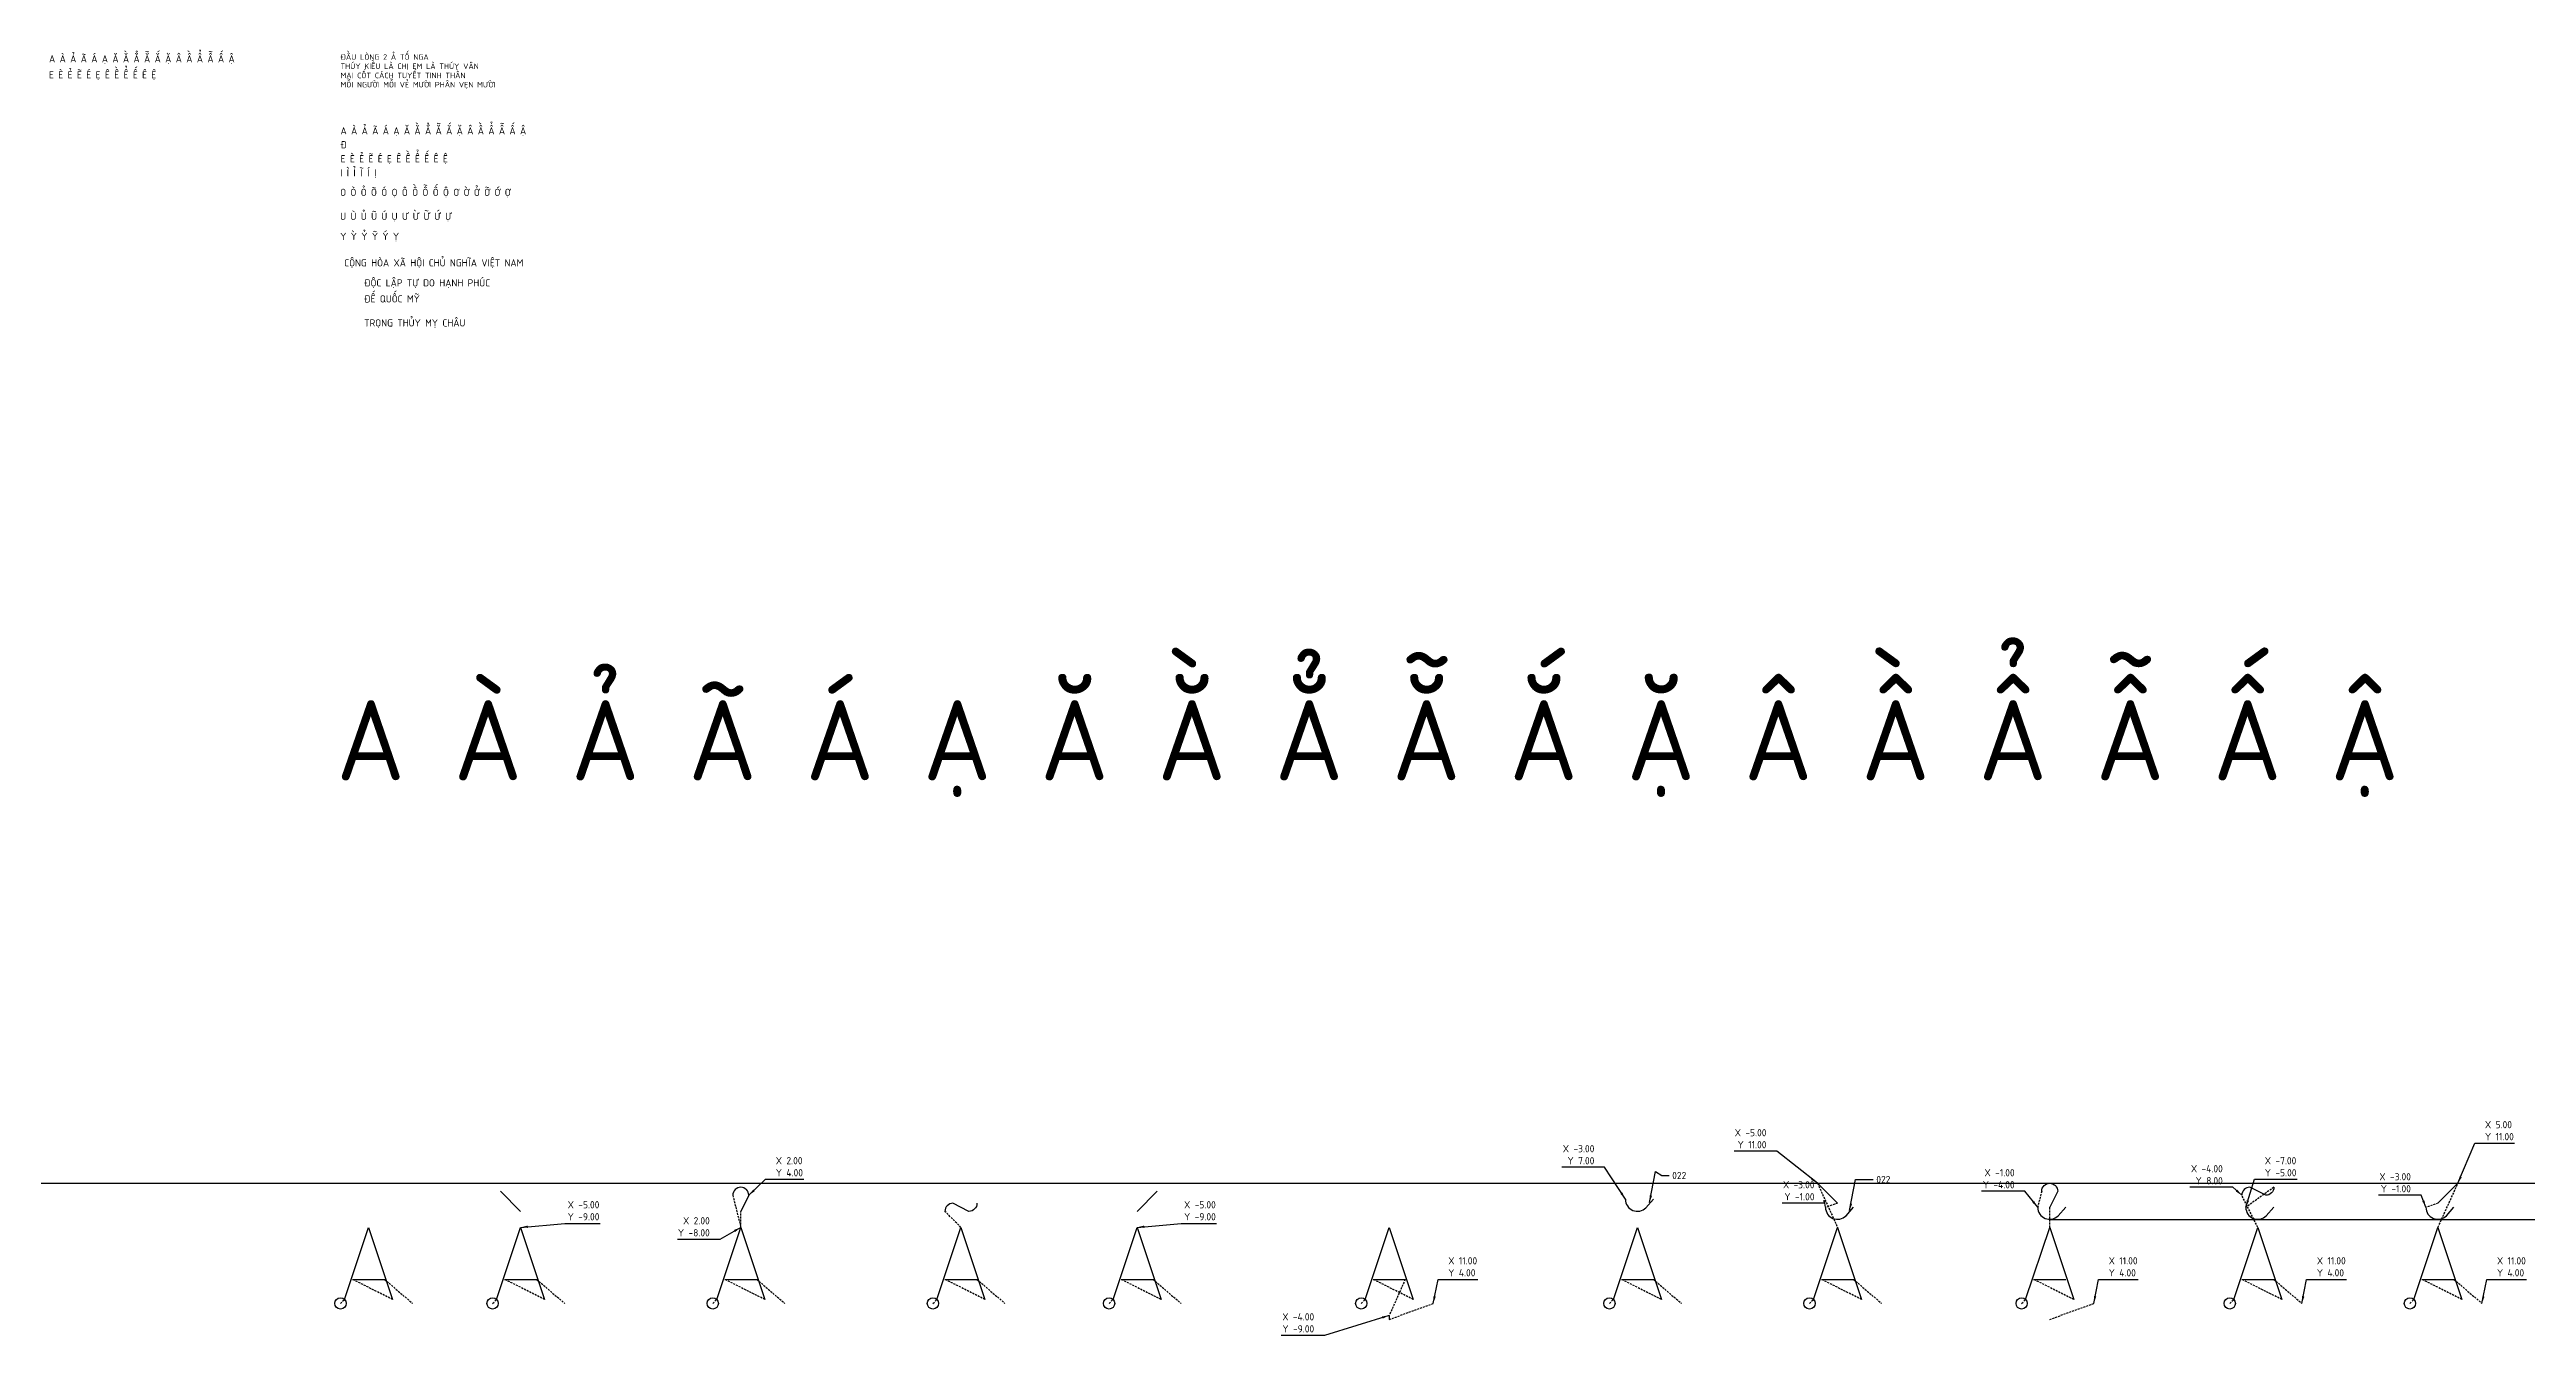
# Model space of a CAD drawing. Header units: millimetres. Extents: x -73 to 896, y -554 to 313.
# Drawn here: x -73 to 546, y -8 to 313 of the extents above; entities that cross this region are included whole.
import ezdxf

# ---------------------------------------------------------------- set-up
doc = ezdxf.new("R2010")
doc.units = ezdxf.units.MM
doc.linetypes.add('DASHED', pattern=[0.75, 0.5, -0.25])
doc.layers.add('7', color=7, linetype='DASHED')
doc.layers.add('TEKST-1.5mm', color=7, linetype='Continuous')
doc.styles.add('xiso', font='iso3098b.shx', dxfattribs={"bigfont": 'as_sym.shx'})
doc.dimstyles.new('xStandard', dxfattribs={"dimtxt": 1.8, "dimasz": 1.8, "dimexe": 0.5, "dimexo": 0.55, "dimgap": 0.75, "dimtad": 1, "dimdec": 0, "dimlfac": 1000, "dimzin": 3, "dimdsep": 46, "dimtxsty": 'xiso', "dimcen": 0.25, "dimdle": 0.0625, "dimclrd": 1, "dimclre": 1, "dimclrt": 7, "dimadec": 0, "dimazin": 0, "dimtfac": 1, "dimtofl": 0, "dimtmove": 2, "dimatfit": 3, "dimfxl": 1, "dimtolj": 1, "dimtzin": 0, "dimarcsym": 0})

msp = doc.modelspace()

# ---------------------------------------------------------------- texts
at = {"layer": 'TEKST-1.5mm', "style": 'xiso'}
for s, height, p in [('A À Ả Ã Á Ạ Ă Ằ Ẳ Ẵ Ắ Ặ Â Ầ Ẩ Ẫ Ấ Ậ', 1.8, (-72.82, 309.97)), ('E È Ẻ Ẽ É Ẹ Ê Ề Ể Ế Ê Ệ', 1.8, (-72.82, 305.97)), ('A À Ả Ã Á Ạ Ă Ằ Ẳ Ẵ Ắ Ặ Â Ầ Ẩ Ẫ Ấ Ậ', 1.8, (0, 292)), ('Đ', 1.8, (0, 288.5)), ('E È Ẻ Ẽ É Ẹ Ê Ề Ể Ế Ê Ệ', 1.8, (0, 285)), ('I Ì Ỉ Ĩ Í Ị', 1.8, (-0.09, 281.5)), ('O Ò Ỏ Õ Ó Ọ Ô Ồ Ỗ Ố Ộ Ơ Ờ Ở Ỡ Ớ Ợ', 1.8, (-0.09, 276.61)), ('U Ù Ủ Ũ Ú Ụ Ư Ừ Ữ Ứ Ự', 1.8, (-0.09, 270.61)), ('Y Ỳ Ỷ Ỹ Ý Ỵ', 1.8, (-0.09, 265.61)), ('CỘNG HÒA XÃ HỘI CHỦ NGHĨA VIỆT NAM', 1.8, (0.91, 259)), ('ĐỘC LẬP TỰ DO HẠNH PHÚC', 1.8, (5.91, 254)), ('ĐẾ QUỐC MỸ', 1.8, (5.91, 250)), ('TRỌNG THỦY MỴ CHÂU', 1.8, (5.91, 244)), ('A À Ả Ã Á Ạ Ă Ằ Ẳ Ẵ Ắ Ặ Â Ầ Ẩ Ẫ Ấ Ậ', 20, (-1.04, 130.68))]:
    msp.add_text(s, height=height, dxfattribs=at).set_placement(p)
at = {"layer": 'TEKST-1.5mm', "insert": (0, 312), "char_height": 1.3796, "attachment_point": 1, "style": 'xiso'}
msp.add_mtext_dynamic_manual_height_columns('ĐẦU LÒNG 2 Ả TỐ NGA\\PTHÚY KIỀU LÀ CHỊ EM LÀ THÚY VÂN\\PMAI CỐT CÁCH TUYẾT TINH THẦN\\PMỖI NGƯỜI MỖI VẺ MƯỜI PHÂN VẸN MƯỜI', width=46.3275, gutter_width=6.9, heights=[0], dxfattribs=at)
at = {"layer": 'TEKST-1.5mm', "color": 7, "char_height": 1.8, "style": 'xiso'}
for s, insert, attachment_point in [('\\A1;X -5.00\\PY 11.00', (356.25, 38.75), 9), ('\\A1;X 5.00\\PY 11.00', (535.75, 40.75), 7), ('\\A1;X -3.00\\PY 7.00', (313.25, 34.75), 9), ('\\A1;X 2.00\\PY 4.00', (108.75, 31.75), 7), ('022', (332.69, 32.84), 1), ('022', (383.69, 31.84), 1), ('\\A1;X -1.00\\PY -4.00', (418.25, 28.75), 9), ('\\A1;X -4.00\\PY 8.00', (470.25, 29.75), 9), ('\\A1;X -7.00\\PY -5.00', (480.75, 31.75), 7), ('\\A1;X -3.00\\PY -1.00', (517.25, 27.75), 9), ('\\A1;X -5.00\\PY -9.00', (56.75, 20.75), 7), ('\\A1;X -5.00\\PY -9.00', (210.75, 20.75), 7), ('\\A1;X -3.00\\PY -1.00', (368.25, 25.75), 9), ('\\A1;X 2.00\\PY -8.00', (92.25, 16.75), 9), ('\\A1;X 11.00\\PY 4.00', (276.75, 6.75), 7), ('\\A1;X 11.00\\PY 4.00', (441.75, 6.75), 7), ('\\A1;X 11.00\\PY 4.00', (493.75, 6.75), 7), ('\\A1;X 11.00\\PY 4.00', (538.75, 6.75), 7), ('\\A1;X -4.00\\PY -9.00', (243.25, -7.25), 9)]:
    msp.add_mtext(s, dxfattribs=dict(at, insert=insert, attachment_point=attachment_point))

# ---------------------------------------------------------------- linework, layer by layer
at = {"layer": '7'}
for p, q in [((98, 27), (100, 19)), ((369, 30), (374, 19)), ((374, 25), (371, 24)), ((425, 28), (424, 24)), ((479, 19), (475, 27)), ((483, 29), (476, 24)), ((524, 25), (521, 24)), ((524, 19), (529, 30)), ((100, 19), (100, 23)), ((155, 19), (151, 23)), ((427, 19), (427, 24)), ((0, 0), (1, 1)), ((13, 1), (3, 6)), ((11, 6), (18, 0)), ((38, 0), (39, 1)), ((51, 1), (41, 6)), ((49, 6), (56, 0)), ((93, 0), (94, 1)), ((106, 1), (96, 6)), ((104, 6), (111, 0)), ((148, 0), (149, 1)), ((161, 1), (151, 6)), ((159, 6), (166, 0)), ((192, 0), (193, 1)), ((205, 1), (195, 6)), ((203, 6), (210, 0)), ((255, 0), (256, 1)), ((268, 1), (258, 6)), ((266, 6), (262, -3)), ((262, -4), (273, 0)), ((317, 0), (318, 1)), ((330, 1), (320, 6)), ((328, 6), (335, 0)), ((367, 0), (368, 1)), ((380, 1), (370, 6)), ((378, 6), (385, 0)), ((420, 0), (421, 1)), ((433, 1), (423, 6)), ((427, -4), (438, 0)), ((472, 0), (473, 1)), ((485, 1), (475, 6)), ((483, 6), (490, 0)), ((517, 0), (518, 1)), ((530, 1), (520, 6)), ((528, 6), (535, 0))]:
    msp.add_line(p, q, dxfattribs=at)
at = {"layer": 'DEFPOINTS'}
msp.add_arc((100, 27), 2, 0, 180, dxfattribs=at)
at = {"layer": 'TEKST-1.5mm'}
for p, q in [((45, 23), (40, 28)), ((102, 27), (100, 23)), ((199, 23), (204, 28)), ((374, 25), (369, 30)), ((524, 25), (529, 30)), ((1, 1), (7, 19)), ((7, 19), (13, 1)), ((39, 1), (45, 19)), ((45, 19), (51, 1)), ((94, 1), (100, 19)), ((100, 19), (106, 1)), ((149, 1), (155, 19)), ((155, 19), (161, 1)), ((193, 1), (199, 19)), ((199, 19), (205, 1)), ((256, 1), (262, 19)), ((262, 19), (268, 1)), ((318, 1), (324, 19)), ((324, 19), (330, 1)), ((368, 1), (374, 19)), ((374, 19), (380, 1)), ((421, 1), (427, 19)), ((427, 19), (433, 1)), ((473, 1), (479, 19)), ((479, 19), (485, 1)), ((518, 1), (524, 19)), ((524, 19), (530, 1)), ((3, 6), (11, 6)), ((41, 6), (49, 6)), ((96, 6), (104, 6)), ((151, 6), (159, 6)), ((195, 6), (203, 6)), ((258, 6), (266, 6)), ((320, 6), (328, 6)), ((370, 6), (378, 6)), ((423, 6), (431, 6)), ((475, 6), (483, 6)), ((520, 6), (528, 6)), ((262, -3), (262, -4))]:
    msp.add_line(p, q, dxfattribs=at)
msp.add_xline((40, 30), (1, 0), dxfattribs=at)
msp.add_ray((427, 21), (1, 0), dxfattribs=at)
for points in [[(159, 25, -0.414214), (157, 23), (153, 25, 0.414214), (151, 23)], [(321, 26, 0.668179), (326.12, 23.88), (328, 26)], [(425, 28, -1), (429, 28), (427, 24)], [(483, 29, -0.414214), (481, 27), (477, 29, 0.414214), (475, 27)], [(371, 24, 0.668179), (376.12, 21.88), (378, 24)], [(424, 24, 0.668179), (429.12, 21.88), (431, 24)], [(476, 24, 0.668179), (481.12, 21.88), (483, 24)], [(521, 24, 0.668179), (526.12, 21.88), (528, 24)]]:
    msp.add_lwpolyline(points, format="xyb", dxfattribs=at)
for centre in [(0, 0), (38, 0), (93, 0), (148, 0), (192, 0), (255, 0), (317, 0), (367, 0), (420, 0), (472, 0), (517, 0)]:
    msp.add_circle(centre, 1.41, dxfattribs=at)

msp.set_redraw_order([(e.dxf.handle, doc.entitydb.next_handle()) for e in msp.query("TEXT MTEXT ATTDEF DIMENSION ARC_DIMENSION")])  # texts and dimensions are drawn at this point

# ---------------------------------------------------------------- leaders
at = {"layer": 'TEKST-1.5mm', "annotation_type": 0, "has_hookline": 1}
for points, hookline_direction, text_width in [([(369, 30), (358.8, 38), (357, 38)], 1, 8.09), ([(529, 30), (533.2, 40), (535, 40)], 0, 7.37), ([(102, 27), (106.2, 31), (108, 31)], 0, 7.01), ([(321, 26), (315.8, 34), (314, 34)], 1, 8.09), ([(476, 24), (478.2, 31), (480, 31)], 0, 8.09), ([(371, 24), (370.8, 25), (369, 25)], 1, 8.09), ([(424, 24), (420.8, 28), (419, 28)], 1, 8.27), ([(475, 27), (472.8, 29), (471, 29)], 1, 8.27), ([(521, 24), (519.8, 27), (518, 27)], 1, 8.09), ([(45, 19), (56, 20)], 0, 8.09), ([(100, 19), (94.8, 16), (93, 16)], 1, 8.09), ([(199, 19), (210, 20)], 0, 8.09), ([(273, 0), (274.2, 6), (276, 6)], 0, 7.37), ([(438, 0), (439.2, 6), (441, 6)], 0, 7.37), ([(490, 0), (491.2, 6), (493, 6)], 0, 7.37), ([(535, 0), (536.2, 6), (538, 6)], 0, 7.37), ([(262, -3), (245.8, -8), (244, -8)], 1, 8.27)]:
    msp.add_leader(points, dimstyle='xStandard', dxfattribs=dict(at, hookline_direction=hookline_direction, text_width=text_width))
at = {"layer": 'TEKST-1.5mm', "annotation_type": 0, "has_hookline": 1, "hookline_direction": 0, "text_width": 3.31}
for points in [[(327.03, 25.2), (328.52, 32.94), (330.14, 31.94), (331.94, 31.94)], [(377.03, 23.2), (378.52, 30.94), (382.94, 30.94)]]:
    msp.add_leader(points, dimstyle='xStandard', override={"dimgap": 0.75, "dimtad": 0}, dxfattribs=at)

doc.saveas('drawing.dxf')
